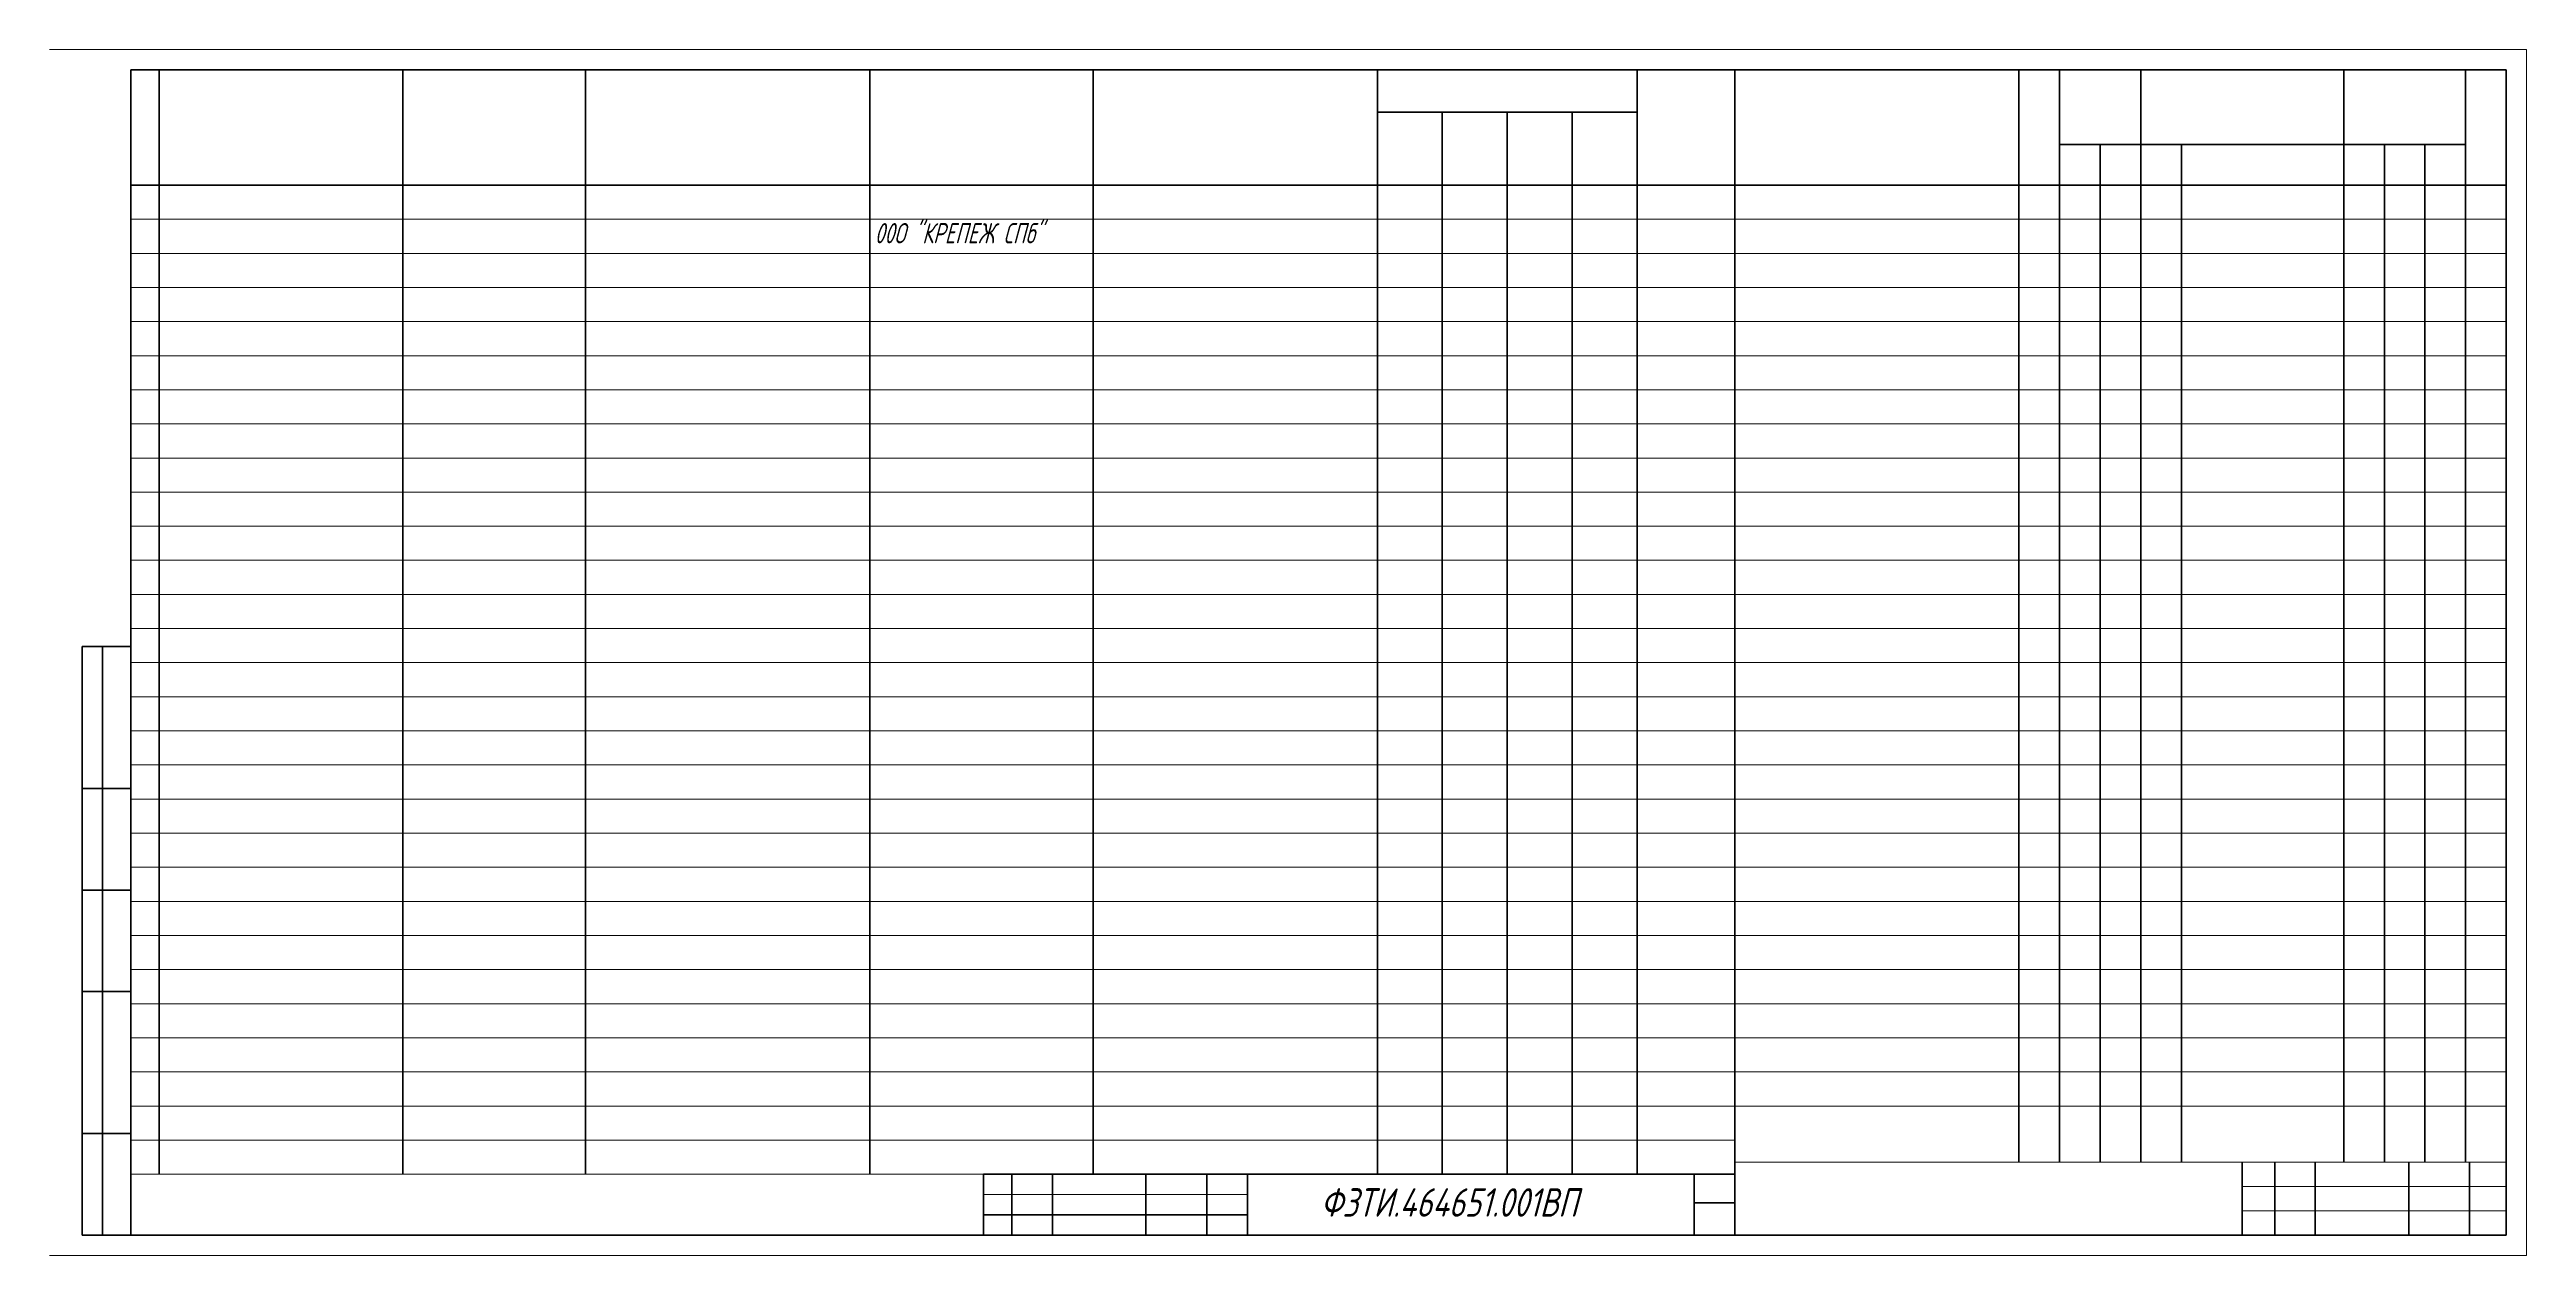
# Model space of a CAD drawing. Header units: millimetres. Extents: x 0 to 1220, y 0 to 297.
# Drawn here: x 610 to 1220, y 0 to 297 of the extents above; entities that cross this region are included whole.
import ezdxf

# ---------------------------------------------------------------- set-up
doc = ezdxf.new("R2010")
doc.units = ezdxf.units.MM
doc.linetypes.add('K5LT_BASIC', pattern=[0])
doc.linetypes.add('K5LT_THIN', pattern=[0])
doc.styles.add('KTEXTSTYLE', font='GOST_AU.SHX', dxfattribs={"width": 0.96, "height": 5})

msp = doc.modelspace()

# ---------------------------------------------------------------- linework, layer by layer
at = {"color": 7, "linetype": 'K5LT_THIN', "lineweight": 18}
for p, q in [((609.98, 297), (1219.98, 297)), ((1219.98, 297), (1219.98, 0)), ((1219.98, 297), (1219.98, 0)), ((1219.98, 0), (1219.98, 297)), ((629.98, 255.2), (1024.98, 255.2)), ((1024.98, 255.2), (1214.98, 255.2)), ((629.98, 246.8), (1024.98, 246.8)), ((1024.98, 246.8), (1214.98, 246.8)), ((629.98, 238.4), (1024.98, 238.4)), ((1024.98, 238.4), (1214.98, 238.4)), ((629.98, 230), (1024.98, 230)), ((1024.98, 230), (1214.98, 230)), ((629.98, 221.6), (1024.98, 221.6)), ((1024.98, 221.6), (1214.98, 221.6)), ((629.98, 213.2), (1024.98, 213.2)), ((1024.98, 213.2), (1214.98, 213.2)), ((629.98, 204.8), (1024.98, 204.8)), ((1024.98, 204.8), (1214.98, 204.8)), ((629.98, 196.4), (1024.98, 196.4)), ((1024.98, 196.4), (1214.98, 196.4)), ((629.98, 188), (1024.98, 188)), ((1024.98, 188), (1214.98, 188)), ((629.98, 179.6), (1024.98, 179.6)), ((1024.98, 179.6), (1214.98, 179.6)), ((629.98, 171.2), (1024.98, 171.2)), ((1024.98, 171.2), (1214.98, 171.2)), ((629.98, 162.8), (1024.98, 162.8)), ((1024.98, 162.8), (1214.98, 162.8)), ((629.98, 154.4), (1024.98, 154.4)), ((1024.98, 154.4), (1214.98, 154.4)), ((629.98, 146), (1024.98, 146)), ((1024.98, 146), (1214.98, 146)), ((629.98, 137.6), (1024.98, 137.6)), ((1024.98, 137.6), (1214.98, 137.6)), ((629.98, 129.2), (1024.98, 129.2)), ((1024.98, 129.2), (1214.98, 129.2)), ((629.98, 120.8), (1024.98, 120.8)), ((1024.98, 120.8), (1214.98, 120.8)), ((629.98, 112.4), (1024.98, 112.4)), ((1024.98, 112.4), (1214.98, 112.4)), ((629.98, 104), (1024.98, 104)), ((1024.98, 104), (1214.98, 104)), ((629.98, 95.6), (1024.98, 95.6)), ((1024.98, 95.6), (1214.98, 95.6)), ((629.98, 87.2), (1024.98, 87.2)), ((1024.98, 87.2), (1214.98, 87.2)), ((629.98, 78.8), (1024.98, 78.8)), ((1024.98, 78.8), (1214.98, 78.8)), ((629.98, 70.4), (1024.98, 70.4)), ((1024.98, 70.4), (1214.98, 70.4)), ((629.98, 62), (1024.98, 62)), ((1024.98, 62), (1214.98, 62)), ((629.98, 53.6), (1024.98, 53.6)), ((1024.98, 53.6), (1214.98, 53.6)), ((629.98, 45.2), (1024.98, 45.2)), ((1024.98, 45.2), (1214.98, 45.2)), ((629.98, 36.8), (1024.98, 36.8)), ((1024.98, 36.8), (1214.98, 36.8)), ((629.98, 28.4), (1024.98, 28.4)), ((629.98, 20), (1024.98, 20)), ((1024.98, 23), (1214.98, 23)), ((839.98, 15), (904.98, 15)), ((1149.98, 17), (1214.98, 17)), ((1149.98, 11), (1214.98, 11)), ((1219.98, 0), (609.98, 0))]:
    msp.add_line(p, q, dxfattribs=at)
at = {"color": 5, "linetype": 'K5LT_BASIC', "lineweight": 60, "true_color": 0x0000ff}
for p, q in [((629.98, 5), (629.98, 292)), ((629.98, 292), (1214.98, 292)), ((636.98, 20), (636.98, 292)), ((696.98, 20), (696.98, 292)), ((741.98, 20), (741.98, 292)), ((811.98, 20), (811.98, 292)), ((866.98, 20), (866.98, 292)), ((936.98, 20), (936.98, 292)), ((1000.98, 20), (1000.98, 292)), ((1024.98, 292), (1024.98, 5)), ((1094.98, 292), (1094.98, 23)), ((1104.98, 292), (1104.98, 23)), ((1124.98, 292), (1124.98, 23)), ((1174.98, 292), (1174.98, 23)), ((1204.98, 292), (1204.98, 23)), ((1214.98, 292), (1214.98, 5)), ((936.98, 281.6), (1000.98, 281.6)), ((952.98, 20), (952.98, 281.6)), ((968.98, 20), (968.98, 281.6)), ((984.98, 20), (984.98, 281.6)), ((1104.98, 273.6), (1204.98, 273.6)), ((1114.98, 273.6), (1114.98, 23)), ((1134.98, 273.6), (1134.98, 23)), ((1184.98, 273.6), (1184.98, 23)), ((1194.98, 273.6), (1194.98, 23)), ((629.98, 263.6), (1024.98, 263.6)), ((1024.98, 263.6), (1214.98, 263.6)), ((617.98, 5), (617.98, 150)), ((629.98, 150), (617.98, 150)), ((622.98, 5), (622.98, 150)), ((629.98, 115), (617.98, 115)), ((629.98, 90), (617.98, 90)), ((629.98, 65), (617.98, 65)), ((629.98, 30), (617.98, 30)), ((839.98, 20), (1024.98, 20)), ((839.98, 5), (839.98, 20)), ((846.98, 5), (846.98, 20)), ((856.98, 5), (856.98, 20)), ((879.98, 5), (879.98, 20)), ((894.98, 5), (894.98, 20)), ((904.98, 5), (904.98, 20)), ((1014.98, 5), (1014.98, 20)), ((1149.98, 23), (1149.98, 5)), ((1157.98, 23), (1157.98, 5)), ((1167.98, 23), (1167.98, 5)), ((1190.98, 23), (1190.98, 5)), ((1205.98, 23), (1205.98, 5)), ((1014.98, 13), (1024.98, 13)), ((839.98, 10), (846.98, 10)), ((846.98, 10), (856.98, 10)), ((856.98, 10), (879.98, 10)), ((879.98, 10), (894.98, 10)), ((894.98, 10), (904.98, 10)), ((629.98, 5), (617.98, 5)), ((1214.98, 5), (629.98, 5))]:
    msp.add_line(p, q, dxfattribs=at)

# ---------------------------------------------------------------- texts
at = {"color": 7, "char_height": 1, "attachment_point": 1, "style": 'KTEXTSTYLE'}
for s, insert in [('{\\H5x;\\Q15;\\W0.865;00О "КРЕПЕЖ СПб"}', (813.18, 254.26)), ('{\\H7x;\\Q15;\\W0.965;ФЗТИ.464651.001ВП}', (923, 16.55))]:
    msp.add_mtext(s, dxfattribs=dict(at, insert=insert))

doc.saveas('drawing.dxf')
